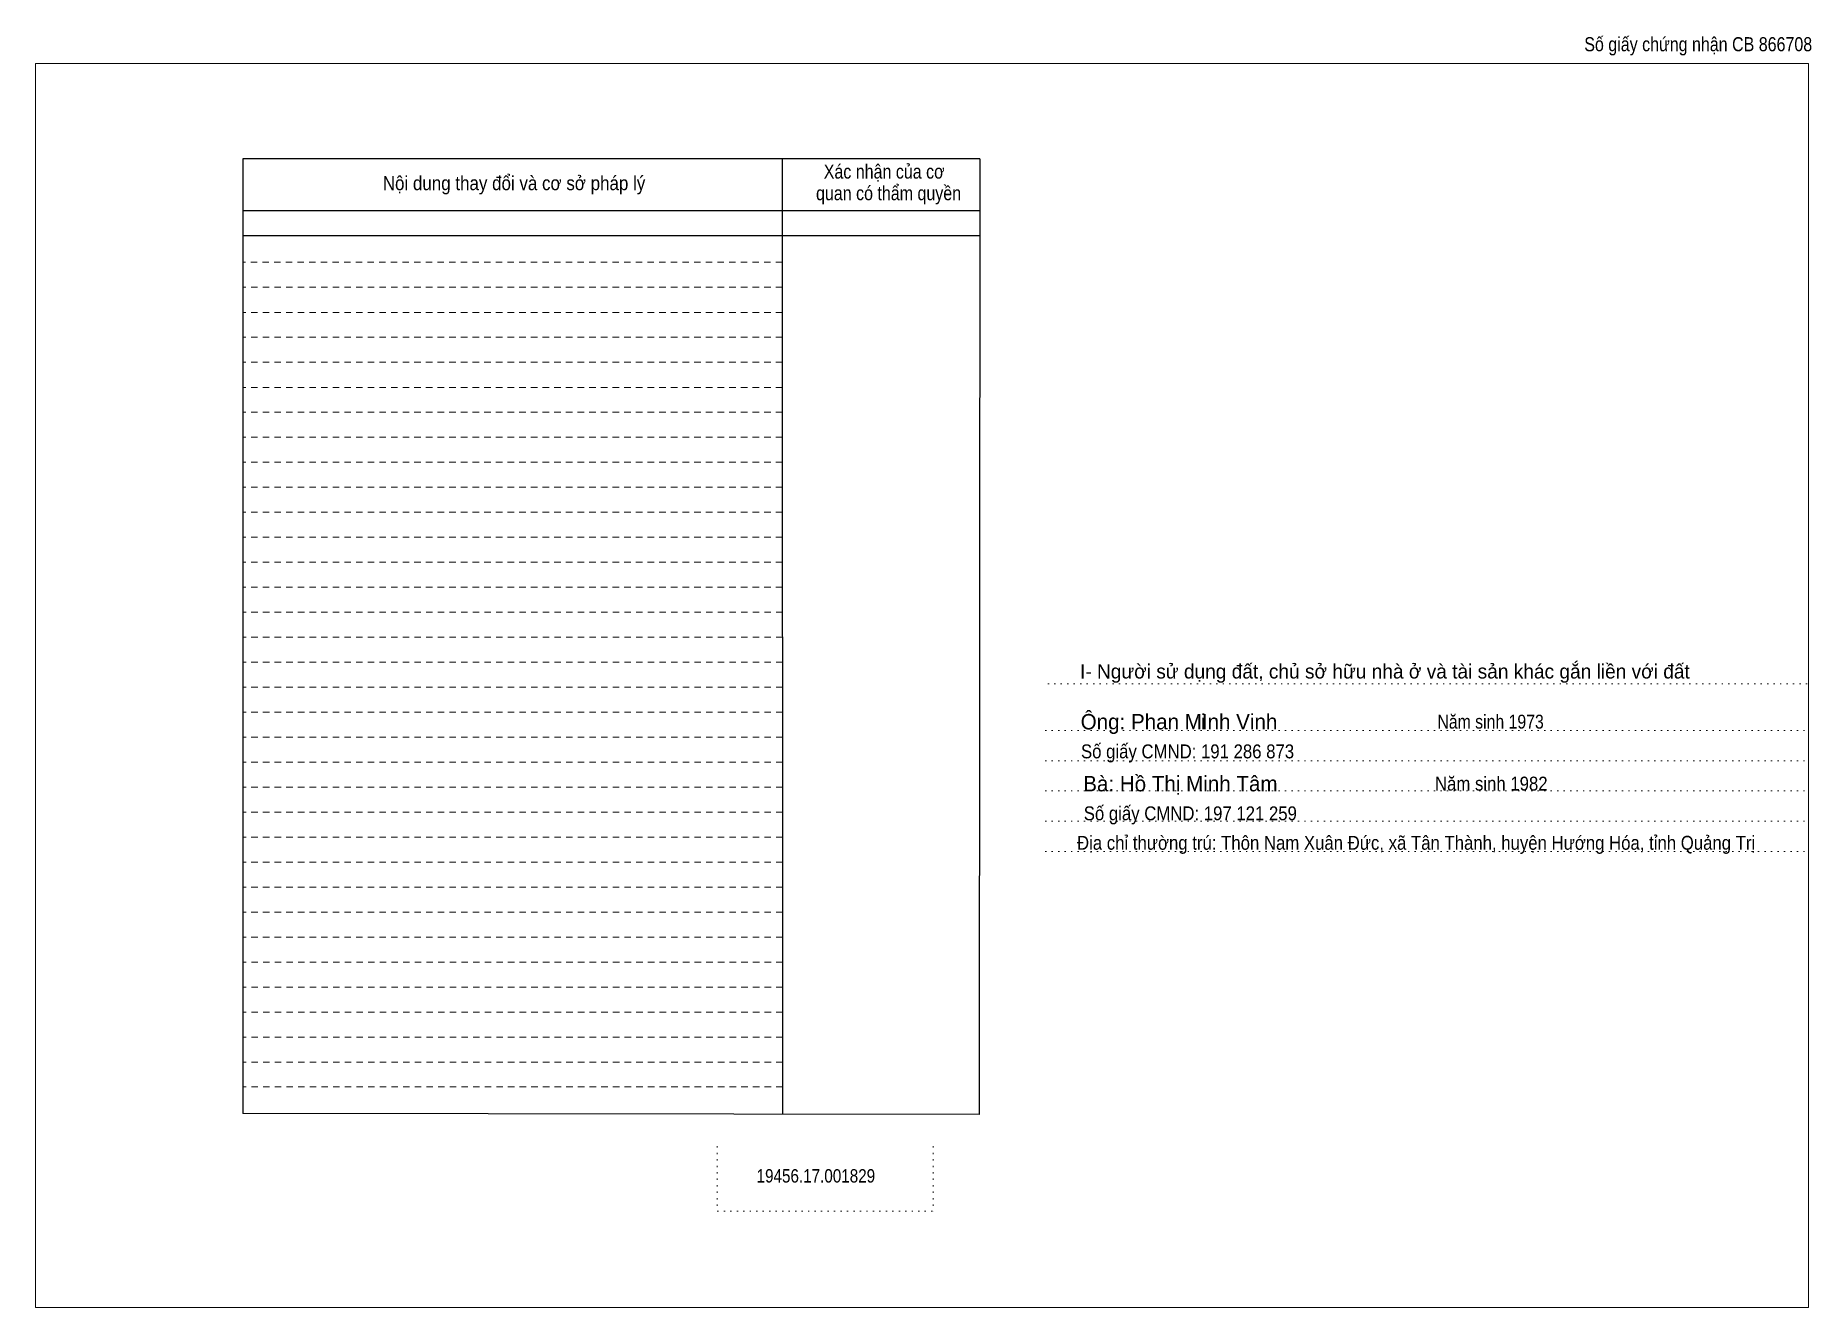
# Model space of a CAD drawing. Header units: metres. Extents: x 539095 to 539956, y 1836570 to 1836920.
# Drawn here: x 539095.1 to 539300.7, y 1836772.7 to 1836919.9 of the extents above; entities that cross this region are included whole.
import ezdxf
from ezdxf.enums import TextEntityAlignment as Align

# ---------------------------------------------------------------- set-up
doc = ezdxf.new("R2010")
doc.units = ezdxf.units.M
doc.header["$LTSCALE"] = 0.5
doc.linetypes.add('DOTTED', pattern=[1.5, 0.3, -1.2])
doc.linetypes.add('SHORT_DASHED', pattern=[2.7, 1.5, -1.2])
for name, color, linetype, lineweight in [('1', 7, 'DOTTED', 13), ('2', 7, 'SHORT_DASHED', 13), ('28', 7, 'Continuous', 25)]:
    doc.layers.add(name, color=color, linetype=linetype, lineweight=lineweight)
for name, color, linetype in [('15', 7, 'Continuous'), ('18', 7, 'Continuous'), ('40', 7, 'Continuous')]:
    doc.layers.add(name, color=color, linetype=linetype)

msp = doc.modelspace()

# ---------------------------------------------------------------- texts
at = {"layer": '15'}
msp.add_text('i', height=1.78, dxfattribs=at).set_placement((539230.295, 1836839.6), align=Align.CENTER)
at = {"layer": '18'}
for s, p in [('Ông: Phan MInh Vinh', (539227.475, 1836839.61)), ('Bà: Hồ Thị Minh Tâm', (539227.635, 1836832.44))]:
    msp.add_text(s, height=1.78, dxfattribs=at).set_placement(p, align=Align.CENTER)
at = {"layer": '18', "width": 0.85}
msp.add_text('19456.17.001829', height=1.55, dxfattribs=at).set_placement((539185.45, 1836787.16), align=Align.CENTER)
at = {"layer": '2'}
for s, width, p in [('Xác nhận của cơ', 0.85, (539193.355, 1836903.36)), ('Xác nhận của cơ', 0.85, (539193.355, 1836903.36)), ('Nội dung thay đổi và cơ sở pháp lý', 0.9, (539150.52, 1836902.02)), ('Nội dung thay đổi và cơ sở pháp lý', 0.9, (539150.52, 1836902.02)), (' quan có thẩm quyền', 0.85, (539193.605, 1836900.86)), (' quan có thẩm quyền', 0.85, (539193.605, 1836900.86))]:
    msp.add_text(s, height=1.63, dxfattribs=dict(at, width=width)).set_placement(p, align=Align.CENTER)
at = {"layer": '28'}
msp.add_text('I- Người sử dụng đất, chủ sở hữu nhà ở và tài sản khác gắn liền với đất', height=1.653, dxfattribs=at).set_placement((539251.305, 1836845.5), align=Align.CENTER)
for s, width, p in [('Năm sinh 1973', 0.85, (539263.535, 1836839.7)), ('Số giấy CMND: 191 286 873', 0.9, (539228.465, 1836836.26)), ('Năm sinh 1982', 0.9, (539263.615, 1836832.53)), ('Số giấy CMND: 197 121 259', 0.9, (539228.785, 1836829.09)), ('Địa chỉ thường trú: Thôn Nam Xuân Đức, xã Tân Thành, huyện Hướng Hóa, tỉnh Quảng Trị', 0.9, (539254.915, 1836825.68))]:
    msp.add_text(s, height=1.61, dxfattribs=dict(at, width=width)).set_placement(p, align=Align.CENTER)
at = {"layer": '40', "width": 0.85}
msp.add_text('Số giấy chứng nhận CB 866708', height=1.63, dxfattribs=at).set_placement((539287.565, 1836918.1), align=Align.CENTER)

# ---------------------------------------------------------------- linework, layer by layer
at = {"layer": '1'}
for p, q in [((539212.28, 1836844.88), (539300.32, 1836844.88)), ((539211.98, 1836839.48), (539300.02, 1836839.48)), ((539211.98, 1836835.98), (539300.02, 1836835.98)), ((539211.98, 1836832.48), (539300.02, 1836832.48)), ((539211.98, 1836828.98), (539300.02, 1836828.98)), ((539211.98, 1836825.48), (539300.02, 1836825.48)), ((539174.04, 1836791.36), (539174.04, 1836783.84)), ((539199.04, 1836791.36), (539199.04, 1836783.84)), ((539174.04, 1836783.84), (539199.04, 1836783.84))]:
    msp.add_line(p, q, dxfattribs=at)
at = {"layer": '1', "linetype": 'Continuous'}
for points in [[(539095.14, 1836772.7), (539300.34, 1836772.7), (539300.34, 1836916.7), (539095.14, 1836916.7)], [(539095.14, 1836916.7), (539300.34, 1836916.7), (539300.34, 1836772.7), (539095.14, 1836772.7)], [(539095.14, 1836772.7), (539300.34, 1836772.7), (539300.34, 1836916.7), (539095.14, 1836916.7)]]:
    msp.add_lwpolyline(points, close=True, dxfattribs=at)
at = {"layer": '2', "linetype": 'Continuous', "lineweight": 25}
for p, q in [((539204.42, 1836905.66), (539119.14, 1836905.66)), ((539119.14, 1836905.66), (539119.14, 1836795.14)), ((539181.56, 1836905.66), (539181.6, 1836795.06)), ((539204.42, 1836899.62), (539119.26, 1836899.62)), ((539204.42, 1836896.74), (539119.26, 1836896.74))]:
    msp.add_line(p, q, dxfattribs=at)
at = {"layer": '2'}
for p, q in [((539181.56, 1836893.68), (539119.14, 1836893.68)), ((539181.58, 1836890.78), (539119.14, 1836890.78)), ((539181.58, 1836890.78), (539119.14, 1836890.78)), ((539181.58, 1836887.88), (539119.14, 1836887.88)), ((539181.58, 1836885), (539119.14, 1836885)), ((539181.58, 1836882.1), (539119.14, 1836882.1)), ((539181.58, 1836879.2), (539119.14, 1836879.2)), ((539181.58, 1836876.32), (539119.14, 1836876.32)), ((539181.58, 1836873.42), (539119.14, 1836873.42)), ((539181.58, 1836870.54), (539119.14, 1836870.54)), ((539181.58, 1836867.64), (539119.14, 1836867.64)), ((539181.58, 1836864.74), (539119.14, 1836864.74)), ((539181.58, 1836861.86), (539119.14, 1836861.86)), ((539181.58, 1836858.96), (539119.14, 1836858.96)), ((539181.58, 1836856.06), (539119.14, 1836856.06)), ((539181.6, 1836853.18), (539119.14, 1836853.18)), ((539181.6, 1836850.28), (539119.14, 1836850.28)), ((539181.6, 1836847.4), (539119.14, 1836847.4)), ((539181.6, 1836844.5), (539119.14, 1836844.5)), ((539181.6, 1836841.6), (539119.14, 1836841.6)), ((539181.6, 1836838.72), (539119.14, 1836838.72)), ((539181.6, 1836835.82), (539119.14, 1836835.82)), ((539181.6, 1836832.92), (539119.14, 1836832.92)), ((539181.6, 1836830.04), (539119.14, 1836830.04)), ((539181.6, 1836827.14), (539119.14, 1836827.14)), ((539181.6, 1836824.24), (539119.14, 1836824.24)), ((539181.6, 1836821.36), (539119.14, 1836821.36)), ((539181.6, 1836818.46), (539119.14, 1836818.46)), ((539181.6, 1836815.58), (539119.14, 1836815.58)), ((539181.62, 1836812.68), (539119.14, 1836812.68)), ((539181.62, 1836809.78), (539119.14, 1836809.78)), ((539181.62, 1836806.9), (539119.14, 1836806.9)), ((539181.62, 1836804), (539119.14, 1836804)), ((539181.62, 1836801.1), (539119.14, 1836801.1)), ((539181.62, 1836798.22), (539119.14, 1836798.22))]:
    msp.add_line(p, q, dxfattribs=at)
at = {"layer": '2', "linetype": 'Continuous', "lineweight": 25}
msp.add_lwpolyline([(539204.42, 1836905.66), (539204.36, 1836795.02), (539119.14, 1836795.14)], dxfattribs=at)

msp.set_redraw_order([(e.dxf.handle, doc.entitydb.next_handle()) for e in msp.query("TEXT MTEXT ATTDEF DIMENSION ARC_DIMENSION")])  # texts and dimensions are drawn at this point

doc.saveas('drawing.dxf')
